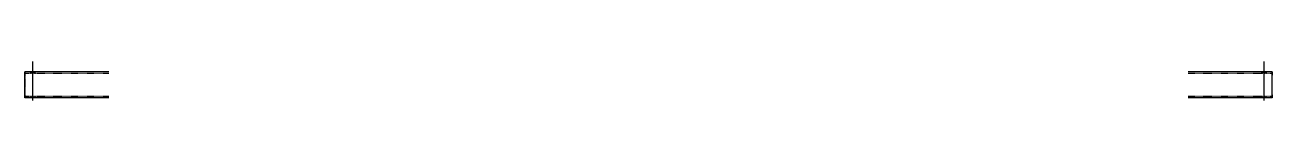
# Model space of a CAD drawing. Header units: millimetres. Extents: x 4 to 15344, y 4 to 217.
# Drawn here: x 10554 to 15344, y 6 to 156 of the extents above; entities that cross this region are included whole.
import ezdxf

# ---------------------------------------------------------------- set-up
doc = ezdxf.new("R2010")
doc.units = ezdxf.units.MM
doc.linetypes.add('DXK_LINE_DOT2', pattern=[3.9198, 1.9599, -1.9599])
doc.layers.add('STÅL', color=7, linetype='Continuous')

msp = doc.modelspace()

# ---------------------------------------------------------------- hatches: boundary and pattern name
at = {"layer": 'STÅL', "linetype": 'Continuous'}
for points in [[(10575.1, 110), (10593.1, 110), (10593.1, 116), (10575.1, 116)], [(10575.1, 110), (10593.1, 110), (10593.1, 116), (10575.1, 116)], [(15323.1, 116), (15305.1, 116), (15305.1, 110), (15323.1, 110)], [(15323.1, 116), (15305.1, 116), (15305.1, 110), (15323.1, 110)], [(10575.1, 16), (10593.1, 16), (10593.1, 22), (10575.1, 22)], [(10575.1, 16), (10593.1, 16), (10593.1, 22), (10575.1, 22)], [(15323.1, 22), (15305.1, 22), (15305.1, 16), (15323.1, 16)], [(15323.1, 22), (15305.1, 22), (15305.1, 16), (15323.1, 16)]]:
    msp.add_hatch(color=3, dxfattribs=at).paths.add_polyline_path(points)

# ---------------------------------------------------------------- linework, layer by layer
at = {"layer": 'STÅL', "color": 3, "linetype": 'Continuous'}
for p, q in [((10584.1, 6), (10584.1, 156)), ((10584.1, 6), (10584.1, 156)), ((15314.1, 6), (15314.1, 156)), ((15314.1, 6), (15314.1, 156)), ((10575.1, 110), (10575.1, 116)), ((10575.1, 110), (10575.1, 116)), ((10593.1, 110), (10593.1, 116)), ((10593.1, 110), (10593.1, 116)), ((15305.1, 110), (15305.1, 116)), ((15305.1, 110), (15305.1, 116)), ((15323.1, 110), (15323.1, 116)), ((15323.1, 110), (15323.1, 116)), ((10575.1, 16), (10575.1, 22)), ((10575.1, 16), (10575.1, 22)), ((10593.1, 16), (10593.1, 22)), ((10593.1, 16), (10593.1, 22)), ((15305.1, 16), (15305.1, 22)), ((15305.1, 16), (15305.1, 22)), ((15323.1, 16), (15323.1, 22)), ((15323.1, 16), (15323.1, 22))]:
    msp.add_line(p, q, dxfattribs=at)
at = {"layer": 'STÅL', "color": 2, "linetype": 'Continuous'}
for p, q in [((10876.1, 116), (10554.1, 116)), ((10554.1, 115.1), (10554.1, 116)), ((10554.1, 112.5), (10554.1, 115.1)), ((10554.1, 108.6), (10554.1, 112.5)), ((10554.1, 104), (10554.1, 108.6)), ((10554.1, 28), (10554.1, 104)), ((15344.1, 116), (15022.1, 116)), ((15344.1, 116), (15344.1, 115.1)), ((15344.1, 115.1), (15344.1, 112.5)), ((15344.1, 112.5), (15344.1, 108.6)), ((15344.1, 108.6), (15344.1, 104)), ((15344.1, 28), (15344.1, 104)), ((10554.1, 23.4), (10554.1, 28)), ((10554.1, 19.5), (10554.1, 23.4)), ((10554.1, 16.9), (10554.1, 19.5)), ((10554.1, 16), (10554.1, 16.9)), ((10876.1, 16), (10554.1, 16)), ((15344.1, 16), (15022.1, 16)), ((15344.1, 28), (15344.1, 23.4)), ((15344.1, 23.4), (15344.1, 19.5)), ((15344.1, 19.5), (15344.1, 16.9)), ((15344.1, 16.9), (15344.1, 16))]:
    msp.add_line(p, q, dxfattribs=at)
at = {"layer": 'STÅL', "color": 7, "linetype": 'DXK_LINE_DOT2'}
for p, q in [((10554.1, 116), (10554.1, 116)), ((10554.1, 116), (10554.1, 115.1)), ((10554.1, 115.1), (10554.1, 112.5)), ((10554.1, 112.5), (10554.1, 108.2)), ((10554.1, 110), (10554.1, 110)), ((10876.1, 110), (10554.1, 110)), ((10554.1, 109.5), (10554.1, 110)), ((10554.1, 109.5), (10554.1, 110)), ((10554.1, 108.6), (10554.1, 109.5)), ((10554.1, 108.6), (10554.1, 109.5)), ((10554.1, 106.3), (10554.1, 108.6)), ((10554.1, 108.2), (10554.1, 108.6)), ((10554.1, 106.3), (10554.1, 108.2)), ((10554.1, 108.2), (10554.1, 104)), ((10554.1, 106.3), (10554.1, 28)), ((10554.1, 106.3), (10554.1, 28)), ((10554.1, 25.7), (10554.1, 104)), ((15344.1, 110), (15022.1, 110)), ((15344.1, 115.1), (15344.1, 116)), ((15344.1, 112.5), (15344.1, 115.1)), ((15344.1, 108.6), (15344.1, 112.5)), ((15344.1, 109.5), (15344.1, 110)), ((15344.1, 109.5), (15344.1, 110)), ((15344.1, 108.6), (15344.1, 109.5)), ((15344.1, 108.6), (15344.1, 109.5)), ((15344.1, 106.3), (15344.1, 108.6)), ((15344.1, 108.2), (15344.1, 108.6)), ((15344.1, 104), (15344.1, 108.6)), ((15344.1, 106.3), (15344.1, 108.2)), ((15344.1, 25.7), (15344.1, 106.3)), ((15344.1, 25.7), (15344.1, 106.3)), ((15344.1, 25.7), (15344.1, 104)), ((10554.1, 28), (10554.1, 25.7)), ((10554.1, 25.7), (10554.1, 28)), ((10554.1, 25.7), (10554.1, 23.8)), ((10554.1, 23.8), (10554.1, 25.7)), ((10554.1, 25.7), (10554.1, 22.5)), ((10554.1, 23.8), (10554.1, 22.5)), ((10554.1, 22.5), (10554.1, 23.8)), ((10554.1, 22.5), (10554.1, 22)), ((10554.1, 22), (10554.1, 22.5)), ((10554.1, 22.5), (10554.1, 19.5)), ((10554.1, 22), (10554.1, 22)), ((10876.1, 22), (10554.1, 22)), ((10554.1, 19.5), (10554.1, 16.9)), ((10554.1, 16.9), (10554.1, 16)), ((10554.1, 16), (10554.1, 16)), ((15344.1, 22), (15022.1, 22)), ((15344.1, 25.7), (15344.1, 23.8)), ((15344.1, 23.8), (15344.1, 25.7)), ((15344.1, 23.4), (15344.1, 25.7)), ((15344.1, 23.8), (15344.1, 22.5)), ((15344.1, 22.5), (15344.1, 23.8)), ((15344.1, 19.5), (15344.1, 23.4)), ((15344.1, 22.5), (15344.1, 22)), ((15344.1, 22), (15344.1, 22.5)), ((15344.1, 16.9), (15344.1, 19.5)), ((15344.1, 16), (15344.1, 16.9))]:
    msp.add_line(p, q, dxfattribs=at)

doc.saveas('drawing.dxf')
